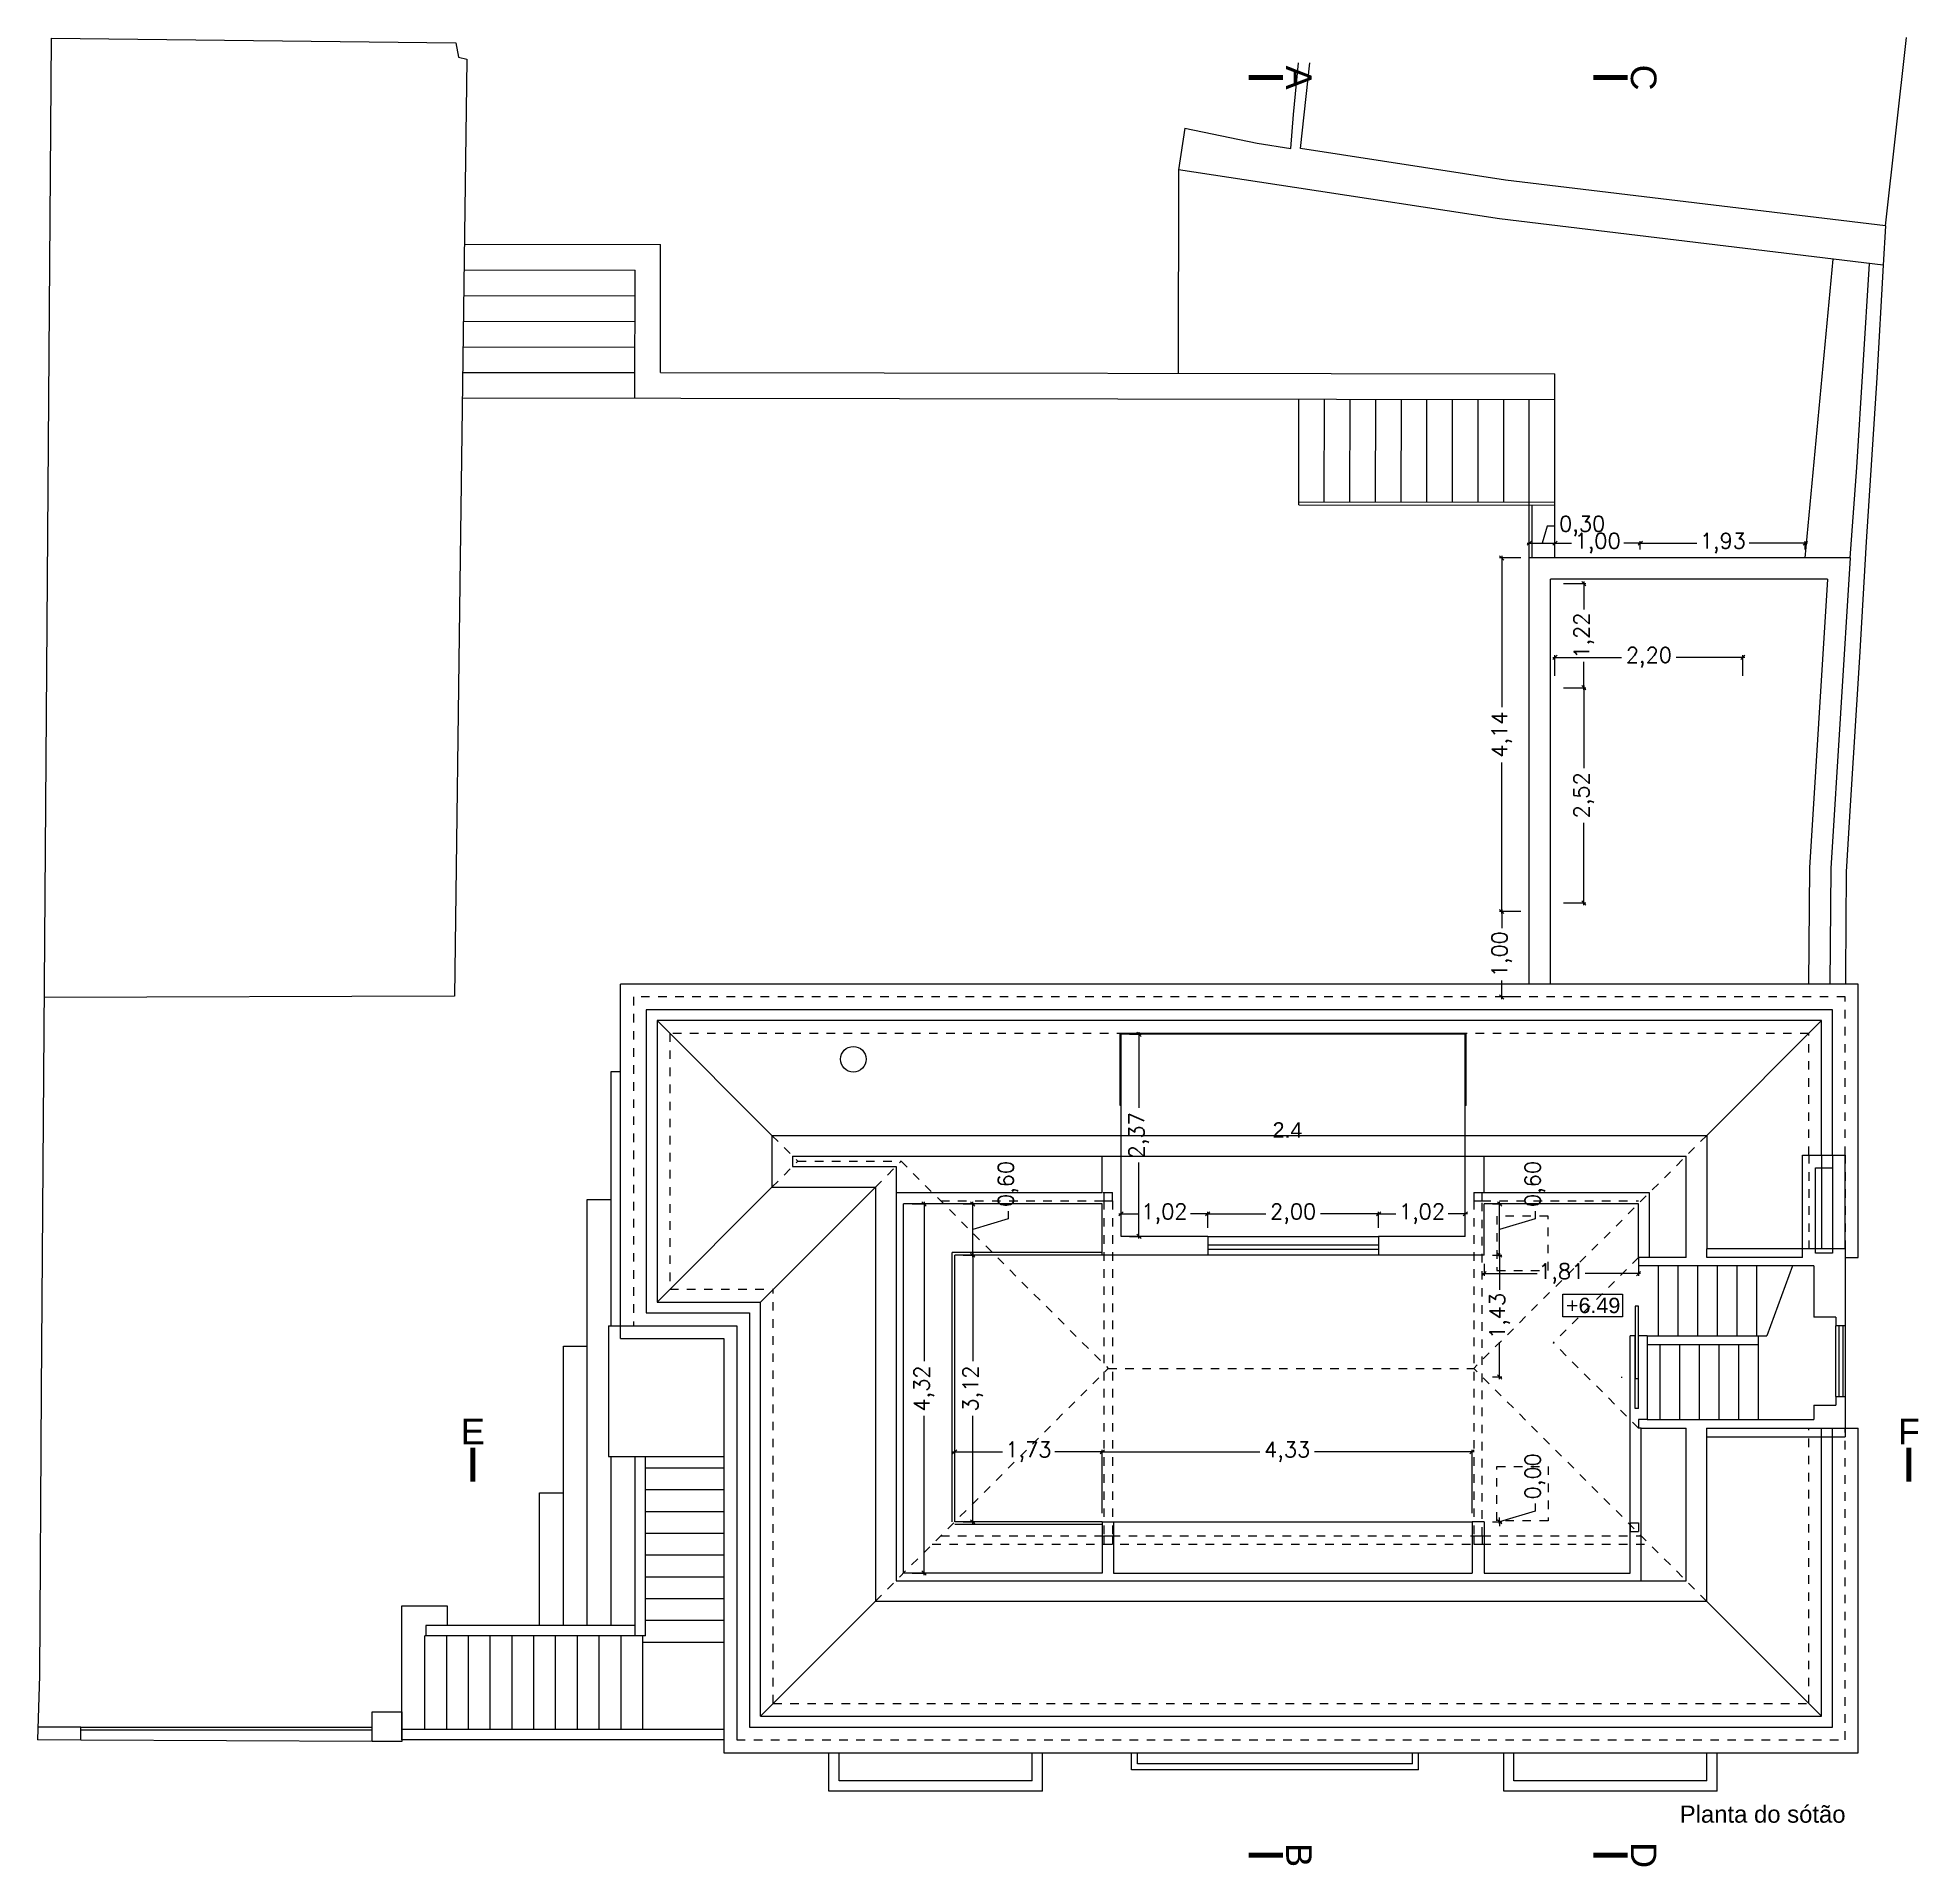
# Model space of a CAD drawing. Header units: millimetres. Extents: x 1778 to 2471, y 1406 to 1876.
# Drawn here: x 1827.65 to 1849.68, y 1670.15 to 1691.56 of the extents above; entities that cross this region are included whole.
import ezdxf
from ezdxf.enums import TextEntityAlignment as Align

# ---------------------------------------------------------------- set-up
doc = ezdxf.new("R2010")
doc.units = ezdxf.units.MM
doc.linetypes.add('HIDDEN', pattern=[9.525, 6.35, -3.175])
for name, color, linetype in [('ARQ_CONSTRUIR_CORTE', 10, 'Continuous'), ('ARQ_CONSTRUIR_VISTA', 30, 'Continuous'), ('ARQ_CONTRUIR_VAOS', 40, 'Continuous'), ('ARQ_DEMOLIR_CORTE', 2, 'Continuous'), ('ARQ_EXISNTENTE_VISTA', 9, 'Continuous'), ('ARQ_EXISTENTE_CORTE', 6, 'Continuous'), ('ARQ_LINHA_CORTE', 4, 'Continuous'), ('ARQ_TEXTO', 3, 'Continuous')]:
    doc.layers.add(name, color=color, linetype=linetype)
doc.layers.add('ARQ_COTAS', color=5, linetype='Continuous', lineweight=0)
doc.styles.add('ROMA1_20', font='romans.shx', dxfattribs={"height": 0.18})
doc.styles.get("Standard").update_dxf_attribs({"font": 'arial.ttf'})
doc.dimstyles.new('1_100', dxfattribs={"dimscale": 0.5, "dimtxt": 0.1, "dimasz": 0.1, "dimexe": 0.05, "dimexo": 0.2, "dimgap": 0.09, "dimtad": 0, "dimzin": 0, "dimtxsty": 'ROMA1_20', "dimblk": 'OBLIQUE', "dimcen": 0.1, "dimdle": 0.05, "dimazin": 0, "dimtfac": 1, "dimtofl": 0, "dimtmove": 1, "dimatfit": 3, "dimldrblk": 'DOTSMALL', "dimfxl": 0.075, "dimtolj": 1, "dimtzin": 0, "dimarcsym": 0})

# ---------------------------------------------------------------- blocks, each defined once
blk = doc.blocks.new('_Oblique')
at = {"color": 0, "linetype": 'ByBlock', "lineweight": -2}
blk.add_line((-0.5, -0.5), (0.5, 0.5), dxfattribs=at)
blk = doc.blocks.new('*D87')
at = {"layer": 'ARQ_COTAS', "color": 0, "lineweight": -2}
for p, q in [((1837.893, 1677.904), (1838.058, 1677.904)), ((1838.033, 1677.929), (1838.033, 1676.062)), ((1838.033, 1673.556), (1838.033, 1675.423)), ((1837.893, 1673.581), (1838.058, 1673.581))]:
    blk.add_line(p, q, dxfattribs=at)
at = {"layer": 'Defpoints', "color": 0}
for p in [(1837.793, 1677.904), (1837.793, 1673.581), (1838.033, 1673.581)]:
    blk.add_point(p, dxfattribs=at)
at = {"layer": 'ARQ_COTAS', "color": 0, "linetype": 'ByBlock', "lineweight": -2, "xscale": 0.05, "yscale": 0.05, "zscale": 0.05}
for p, rotation in [((1838.033, 1677.904), 90), ((1838.033, 1673.581), 270)]:
    blk.add_blockref('_Oblique', p, dxfattribs=dict(at, rotation=rotation))
at = {"layer": 'ARQ_COTAS', "color": 0, "insert": (1838.033, 1675.742), "char_height": 0.18, "attachment_point": 5, "rotation": 90, "style": 'ROMA1_20'}
blk.add_mtext('\\A1;4,32', dxfattribs=at)
blk = doc.blocks.new('_DOTSMALL')
at = {"color": 0, "linetype": 'ByBlock', "const_width": 0.5}
blk.add_lwpolyline([(-0.0625, 0, 1), (0.0625, 0, 1)], format="xyb", close=True, dxfattribs=at)
blk = doc.blocks.new('*D88')
at = {"layer": 'ARQ_COTAS', "color": 0, "lineweight": -2}
for p, q in [((1838.493, 1677.304), (1838.629, 1677.304)), ((1838.604, 1677.329), (1838.604, 1676.062)), ((1838.604, 1674.156), (1838.604, 1675.423)), ((1838.493, 1674.181), (1838.629, 1674.181))]:
    blk.add_line(p, q, dxfattribs=at)
at = {"layer": 'Defpoints', "color": 0}
for p in [(1838.393, 1677.304), (1838.393, 1674.181), (1838.604, 1674.181)]:
    blk.add_point(p, dxfattribs=at)
at = {"layer": 'ARQ_COTAS', "color": 0, "linetype": 'ByBlock', "lineweight": -2, "xscale": 0.05, "yscale": 0.05, "zscale": 0.05}
for p, rotation in [((1838.604, 1677.304), 90), ((1838.604, 1674.181), 270)]:
    blk.add_blockref('_Oblique', p, dxfattribs=dict(at, rotation=rotation))
at = {"layer": 'ARQ_COTAS', "color": 0, "insert": (1838.604, 1675.742), "char_height": 0.18, "attachment_point": 5, "rotation": 90, "style": 'ROMA1_20'}
blk.add_mtext('\\A1;3,12', dxfattribs=at)
blk = doc.blocks.new('*D89')
at = {"layer": 'ARQ_COTAS', "color": 0, "lineweight": -2}
for p, q in [((1838.493, 1677.904), (1838.629, 1677.904)), ((1838.604, 1677.279), (1838.604, 1677.929)), ((1839.018, 1677.728), (1838.604, 1677.604)), ((1839.018, 1677.818), (1839.018, 1677.728)), ((1838.493, 1677.304), (1838.629, 1677.304))]:
    blk.add_line(p, q, dxfattribs=at)
at = {"layer": 'Defpoints', "color": 0}
for p in [(1838.393, 1677.904), (1838.604, 1677.904), (1838.393, 1677.304)]:
    blk.add_point(p, dxfattribs=at)
at = {"layer": 'ARQ_COTAS', "color": 0, "linetype": 'ByBlock', "lineweight": -2, "xscale": 0.05, "yscale": 0.05, "zscale": 0.05}
for p, rotation in [((1838.604, 1677.904), 90), ((1838.604, 1677.304), 270)]:
    blk.add_blockref('_Oblique', p, dxfattribs=dict(at, rotation=rotation))
at = {"layer": 'ARQ_COTAS', "color": 0, "insert": (1839.018, 1678.137), "char_height": 0.18, "attachment_point": 5, "rotation": 90, "style": 'ROMA1_20'}
blk.add_mtext('\\A1;0,60', dxfattribs=at)
blk = doc.blocks.new('*D90')
at = {"layer": 'ARQ_COTAS', "color": 0, "lineweight": -2}
for p, q in [((1840.095, 1675.001), (1841.966, 1675.001)), ((1840.12, 1674.281), (1840.12, 1675.026)), ((1844.475, 1675.001), (1842.604, 1675.001)), ((1844.45, 1674.281), (1844.45, 1675.026))]:
    blk.add_line(p, q, dxfattribs=at)
at = {"layer": 'Defpoints', "color": 0}
for p in [(1844.45, 1675.001), (1840.12, 1674.181), (1844.45, 1674.181)]:
    blk.add_point(p, dxfattribs=at)
at = {"layer": 'ARQ_COTAS', "color": 0, "linetype": 'ByBlock', "lineweight": -2, "xscale": 0.05, "yscale": 0.05, "zscale": 0.05, "rotation": 180}
blk.add_blockref('_Oblique', (1840.12, 1675.001), dxfattribs=at)
at = {"layer": 'ARQ_COTAS', "color": 0, "linetype": 'ByBlock', "lineweight": -2, "xscale": 0.05, "yscale": 0.05, "zscale": 0.05}
blk.add_blockref('_Oblique', (1844.45, 1675.001), dxfattribs=at)
at = {"layer": 'ARQ_COTAS', "color": 0, "insert": (1842.285, 1675.001), "char_height": 0.18, "attachment_point": 5, "style": 'ROMA1_20'}
blk.add_mtext('\\A1;4,33', dxfattribs=at)
blk = doc.blocks.new('*D91')
at = {"layer": 'ARQ_COTAS', "color": 0, "lineweight": -2}
for p, q in [((1838.368, 1675.001), (1838.95, 1675.001)), ((1838.393, 1674.381), (1838.393, 1675.026)), ((1840.145, 1675.001), (1839.563, 1675.001)), ((1840.12, 1674.381), (1840.12, 1675.026))]:
    blk.add_line(p, q, dxfattribs=at)
at = {"layer": 'Defpoints', "color": 0}
for p in [(1838.393, 1675.001), (1838.393, 1674.281), (1840.12, 1674.281)]:
    blk.add_point(p, dxfattribs=at)
at = {"layer": 'ARQ_COTAS', "color": 0, "linetype": 'ByBlock', "lineweight": -2, "xscale": 0.05, "yscale": 0.05, "zscale": 0.05, "rotation": 180}
blk.add_blockref('_Oblique', (1838.393, 1675.001), dxfattribs=at)
at = {"layer": 'ARQ_COTAS', "color": 0, "linetype": 'ByBlock', "lineweight": -2, "xscale": 0.05, "yscale": 0.05, "zscale": 0.05}
blk.add_blockref('_Oblique', (1840.12, 1675.001), dxfattribs=at)
at = {"layer": 'ARQ_COTAS', "color": 0, "insert": (1839.256, 1675.001), "char_height": 0.18, "attachment_point": 5, "style": 'ROMA1_20'}
blk.add_mtext('\\A1;1,73', dxfattribs=at)
blk = doc.blocks.new('*D92')
at = {"layer": 'ARQ_COTAS', "color": 0, "lineweight": -2}
for p, q in [((1844.59, 1677.204), (1844.59, 1677.063)), ((1846.399, 1677.204), (1846.399, 1677.063)), ((1844.565, 1677.088), (1845.214, 1677.088)), ((1846.424, 1677.088), (1845.775, 1677.088))]:
    blk.add_line(p, q, dxfattribs=at)
at = {"layer": 'Defpoints', "color": 0}
for p in [(1844.59, 1677.304), (1846.399, 1677.304), (1846.399, 1677.088)]:
    blk.add_point(p, dxfattribs=at)
at = {"layer": 'ARQ_COTAS', "color": 0, "linetype": 'ByBlock', "lineweight": -2, "xscale": 0.05, "yscale": 0.05, "zscale": 0.05, "rotation": 180}
blk.add_blockref('_Oblique', (1844.59, 1677.088), dxfattribs=at)
at = {"layer": 'ARQ_COTAS', "color": 0, "linetype": 'ByBlock', "lineweight": -2, "xscale": 0.05, "yscale": 0.05, "zscale": 0.05}
blk.add_blockref('_Oblique', (1846.399, 1677.088), dxfattribs=at)
at = {"layer": 'ARQ_COTAS', "color": 0, "insert": (1845.494, 1677.088), "char_height": 0.18, "attachment_point": 5, "style": 'ROMA1_20'}
blk.add_mtext('\\A1;1,81', dxfattribs=at)
blk = doc.blocks.new('*D93')
at = {"layer": 'ARQ_COTAS', "color": 0, "lineweight": -2}
for p, q in [((1845.187, 1674.305), (1844.773, 1674.181)), ((1845.187, 1674.395), (1845.187, 1674.305)), ((1844.69, 1674.181), (1844.798, 1674.181)), ((1844.69, 1674.181), (1844.798, 1674.181)), ((1844.773, 1674.181), (1844.773, 1674.231)), ((1844.773, 1674.156), (1844.773, 1674.206)), ((1844.773, 1674.181), (1844.773, 1674.131))]:
    blk.add_line(p, q, dxfattribs=at)
at = {"layer": 'Defpoints', "color": 0}
for p in [(1844.59, 1674.181), (1844.59, 1674.181), (1844.773, 1674.181)]:
    blk.add_point(p, dxfattribs=at)
at = {"layer": 'ARQ_COTAS', "color": 0, "linetype": 'ByBlock', "lineweight": -2, "xscale": 0.05, "yscale": 0.05, "zscale": 0.05}
for rotation in [90, 270]:
    blk.add_blockref('_Oblique', (1844.773, 1674.181), dxfattribs=dict(at, rotation=rotation))
at = {"layer": 'ARQ_COTAS', "color": 0, "insert": (1845.187, 1674.714), "char_height": 0.18, "attachment_point": 5, "rotation": 90, "style": 'ROMA1_20'}
blk.add_mtext('\\A1;0,00', dxfattribs=at)
blk = doc.blocks.new('*D94')
at = {"layer": 'ARQ_COTAS', "color": 0, "lineweight": -2}
for p, q in [((1844.69, 1677.304), (1844.798, 1677.304)), ((1844.773, 1677.329), (1844.773, 1676.897)), ((1844.773, 1675.853), (1844.773, 1676.284)), ((1844.69, 1675.878), (1844.798, 1675.878))]:
    blk.add_line(p, q, dxfattribs=at)
at = {"layer": 'Defpoints', "color": 0}
for p in [(1844.59, 1677.304), (1844.773, 1677.304), (1844.59, 1675.878)]:
    blk.add_point(p, dxfattribs=at)
at = {"layer": 'ARQ_COTAS', "color": 0, "linetype": 'ByBlock', "lineweight": -2, "xscale": 0.05, "yscale": 0.05, "zscale": 0.05}
for p, rotation in [((1844.773, 1677.304), 90), ((1844.773, 1675.878), 270)]:
    blk.add_blockref('_Oblique', p, dxfattribs=dict(at, rotation=rotation))
at = {"layer": 'ARQ_COTAS', "color": 0, "insert": (1844.773, 1676.591), "char_height": 0.18, "attachment_point": 5, "rotation": 90, "style": 'ROMA1_20'}
blk.add_mtext('\\A1;1,43', dxfattribs=at)
blk = doc.blocks.new('*D95')
at = {"layer": 'ARQ_COTAS', "color": 0, "lineweight": -2}
for p, q in [((1844.69, 1677.904), (1844.798, 1677.904)), ((1844.773, 1677.279), (1844.773, 1677.929)), ((1845.187, 1677.728), (1844.773, 1677.604)), ((1845.187, 1677.818), (1845.187, 1677.728)), ((1844.69, 1677.304), (1844.798, 1677.304))]:
    blk.add_line(p, q, dxfattribs=at)
at = {"layer": 'Defpoints', "color": 0}
for p in [(1844.59, 1677.904), (1844.773, 1677.904), (1844.59, 1677.304)]:
    blk.add_point(p, dxfattribs=at)
at = {"layer": 'ARQ_COTAS', "color": 0, "linetype": 'ByBlock', "lineweight": -2, "xscale": 0.05, "yscale": 0.05, "zscale": 0.05}
for p, rotation in [((1844.773, 1677.904), 90), ((1844.773, 1677.304), 270)]:
    blk.add_blockref('_Oblique', p, dxfattribs=dict(at, rotation=rotation))
at = {"layer": 'ARQ_COTAS', "color": 0, "insert": (1845.187, 1678.137), "char_height": 0.18, "attachment_point": 5, "rotation": 90, "style": 'ROMA1_20'}
blk.add_mtext('\\A1;0,60', dxfattribs=at)
blk = doc.blocks.new('*D96')
at = {"layer": 'ARQ_COTAS', "color": 0, "lineweight": -2}
for p, q in [((1840.315, 1677.788), (1840.541, 1677.788)), ((1840.34, 1677.624), (1840.34, 1677.813)), ((1841.38, 1677.788), (1841.154, 1677.788)), ((1841.355, 1677.624), (1841.355, 1677.813))]:
    blk.add_line(p, q, dxfattribs=at)
at = {"layer": 'Defpoints', "color": 0}
for p in [(1841.355, 1677.788), (1840.34, 1677.524), (1841.355, 1677.524)]:
    blk.add_point(p, dxfattribs=at)
at = {"layer": 'ARQ_COTAS', "color": 0, "linetype": 'ByBlock', "lineweight": -2, "xscale": 0.05, "yscale": 0.05, "zscale": 0.05, "rotation": 180}
blk.add_blockref('_Oblique', (1840.34, 1677.788), dxfattribs=at)
at = {"layer": 'ARQ_COTAS', "color": 0, "linetype": 'ByBlock', "lineweight": -2, "xscale": 0.05, "yscale": 0.05, "zscale": 0.05}
blk.add_blockref('_Oblique', (1841.355, 1677.788), dxfattribs=at)
at = {"layer": 'ARQ_COTAS', "color": 0, "insert": (1840.848, 1677.788), "char_height": 0.18, "attachment_point": 5, "style": 'ROMA1_20'}
blk.add_mtext('\\A1;1,02', dxfattribs=at)
blk = doc.blocks.new('*D97')
at = {"layer": 'ARQ_COTAS', "color": 0, "lineweight": -2}
for p, q in [((1841.33, 1677.788), (1842.036, 1677.788)), ((1841.355, 1677.624), (1841.355, 1677.813)), ((1843.38, 1677.788), (1842.674, 1677.788)), ((1843.355, 1677.624), (1843.355, 1677.813))]:
    blk.add_line(p, q, dxfattribs=at)
at = {"layer": 'Defpoints', "color": 0}
for p in [(1843.355, 1677.788), (1841.355, 1677.524), (1843.355, 1677.524)]:
    blk.add_point(p, dxfattribs=at)
at = {"layer": 'ARQ_COTAS', "color": 0, "linetype": 'ByBlock', "lineweight": -2, "xscale": 0.05, "yscale": 0.05, "zscale": 0.05, "rotation": 180}
blk.add_blockref('_Oblique', (1841.355, 1677.788), dxfattribs=at)
at = {"layer": 'ARQ_COTAS', "color": 0, "linetype": 'ByBlock', "lineweight": -2, "xscale": 0.05, "yscale": 0.05, "zscale": 0.05}
blk.add_blockref('_Oblique', (1843.355, 1677.788), dxfattribs=at)
at = {"layer": 'ARQ_COTAS', "color": 0, "insert": (1842.355, 1677.788), "char_height": 0.18, "attachment_point": 5, "style": 'ROMA1_20'}
blk.add_mtext('\\A1;2,00', dxfattribs=at)
blk = doc.blocks.new('*D98')
at = {"layer": 'ARQ_COTAS', "color": 0, "lineweight": -2}
for p, q in [((1843.33, 1677.788), (1843.556, 1677.788)), ((1843.355, 1677.624), (1843.355, 1677.813)), ((1844.395, 1677.788), (1844.169, 1677.788)), ((1844.37, 1677.624), (1844.37, 1677.813))]:
    blk.add_line(p, q, dxfattribs=at)
at = {"layer": 'Defpoints', "color": 0}
for p in [(1844.37, 1677.788), (1843.355, 1677.524), (1844.37, 1677.524)]:
    blk.add_point(p, dxfattribs=at)
at = {"layer": 'ARQ_COTAS', "color": 0, "linetype": 'ByBlock', "lineweight": -2, "xscale": 0.05, "yscale": 0.05, "zscale": 0.05, "rotation": 180}
blk.add_blockref('_Oblique', (1843.355, 1677.788), dxfattribs=at)
at = {"layer": 'ARQ_COTAS', "color": 0, "linetype": 'ByBlock', "lineweight": -2, "xscale": 0.05, "yscale": 0.05, "zscale": 0.05}
blk.add_blockref('_Oblique', (1844.37, 1677.788), dxfattribs=at)
at = {"layer": 'ARQ_COTAS', "color": 0, "insert": (1843.863, 1677.788), "char_height": 0.18, "attachment_point": 5, "style": 'ROMA1_20'}
blk.add_mtext('\\A1;1,02', dxfattribs=at)
blk = doc.blocks.new('*D99')
at = {"layer": 'ARQ_COTAS', "color": 0, "lineweight": -2}
for p, q in [((1840.44, 1679.891), (1840.574, 1679.891)), ((1840.549, 1679.916), (1840.549, 1679.027)), ((1840.549, 1677.499), (1840.549, 1678.388)), ((1840.44, 1677.524), (1840.574, 1677.524))]:
    blk.add_line(p, q, dxfattribs=at)
at = {"layer": 'Defpoints', "color": 0}
for p in [(1840.34, 1679.891), (1840.549, 1679.891), (1840.34, 1677.524)]:
    blk.add_point(p, dxfattribs=at)
at = {"layer": 'ARQ_COTAS', "color": 0, "linetype": 'ByBlock', "lineweight": -2, "xscale": 0.05, "yscale": 0.05, "zscale": 0.05}
for p, rotation in [((1840.549, 1679.891), 90), ((1840.549, 1677.524), 270)]:
    blk.add_blockref('_Oblique', p, dxfattribs=dict(at, rotation=rotation))
at = {"layer": 'ARQ_COTAS', "color": 0, "insert": (1840.549, 1678.707), "char_height": 0.18, "attachment_point": 5, "rotation": 90, "style": 'ROMA1_20'}
blk.add_mtext('\\A1;2,37', dxfattribs=at)
blk = doc.blocks.new('*D261')
at = {"layer": 'ARQ_COTAS', "color": 0, "lineweight": -2}
for p, q in [((1845.33, 1685.841), (1845.27, 1685.641)), ((1845.42, 1685.841), (1845.33, 1685.841)), ((1845.095, 1685.641), (1845.445, 1685.641)), ((1845.12, 1685.568), (1845.12, 1685.666)), ((1845.42, 1685.568), (1845.42, 1685.666))]:
    blk.add_line(p, q, dxfattribs=at)
at = {"layer": 'Defpoints', "color": 0}
for p in [(1845.42, 1685.641), (1845.12, 1685.468), (1845.42, 1685.468)]:
    blk.add_point(p, dxfattribs=at)
at = {"layer": 'ARQ_COTAS', "color": 0, "linetype": 'ByBlock', "lineweight": -2, "xscale": 0.05, "yscale": 0.05, "zscale": 0.05, "rotation": 180}
blk.add_blockref('_Oblique', (1845.12, 1685.641), dxfattribs=at)
at = {"layer": 'ARQ_COTAS', "color": 0, "linetype": 'ByBlock', "lineweight": -2, "xscale": 0.05, "yscale": 0.05, "zscale": 0.05}
blk.add_blockref('_Oblique', (1845.42, 1685.641), dxfattribs=at)
at = {"layer": 'ARQ_COTAS', "color": 0, "insert": (1845.739, 1685.841), "char_height": 0.18, "attachment_point": 5, "style": 'ROMA1_20'}
blk.add_mtext('\\A1;0,30', dxfattribs=at)
blk = doc.blocks.new('*D262')
at = {"layer": 'ARQ_COTAS', "color": 0, "lineweight": -2}
for p, q in [((1845.395, 1685.641), (1845.614, 1685.641)), ((1845.42, 1685.568), (1845.42, 1685.666)), ((1846.445, 1685.641), (1846.226, 1685.641)), ((1846.42, 1685.568), (1846.42, 1685.666))]:
    blk.add_line(p, q, dxfattribs=at)
at = {"layer": 'Defpoints', "color": 0}
for p in [(1846.42, 1685.641), (1845.42, 1685.468), (1846.42, 1685.468)]:
    blk.add_point(p, dxfattribs=at)
at = {"layer": 'ARQ_COTAS', "color": 0, "linetype": 'ByBlock', "lineweight": -2, "xscale": 0.05, "yscale": 0.05, "zscale": 0.05, "rotation": 180}
blk.add_blockref('_Oblique', (1845.42, 1685.641), dxfattribs=at)
at = {"layer": 'ARQ_COTAS', "color": 0, "linetype": 'ByBlock', "lineweight": -2, "xscale": 0.05, "yscale": 0.05, "zscale": 0.05}
blk.add_blockref('_Oblique', (1846.42, 1685.641), dxfattribs=at)
at = {"layer": 'ARQ_COTAS', "color": 0, "insert": (1845.92, 1685.641), "char_height": 0.18, "attachment_point": 5, "style": 'ROMA1_20'}
blk.add_mtext('\\A1;1,00', dxfattribs=at)
blk = doc.blocks.new('*D263')
at = {"layer": 'ARQ_COTAS', "color": 0, "lineweight": -2}
for p, q in [((1845.52, 1685.168), (1845.784, 1685.168)), ((1845.759, 1685.193), (1845.759, 1684.864)), ((1845.759, 1683.923), (1845.759, 1684.251)), ((1845.52, 1683.948), (1845.784, 1683.948))]:
    blk.add_line(p, q, dxfattribs=at)
at = {"layer": 'Defpoints', "color": 0}
for p in [(1845.42, 1685.168), (1845.42, 1683.948), (1845.759, 1683.948)]:
    blk.add_point(p, dxfattribs=at)
at = {"layer": 'ARQ_COTAS', "color": 0, "linetype": 'ByBlock', "lineweight": -2, "xscale": 0.05, "yscale": 0.05, "zscale": 0.05}
for p, rotation in [((1845.759, 1685.168), 90), ((1845.759, 1683.948), 270)]:
    blk.add_blockref('_Oblique', p, dxfattribs=dict(at, rotation=rotation))
at = {"layer": 'ARQ_COTAS', "color": 0, "insert": (1845.759, 1684.558), "char_height": 0.18, "attachment_point": 5, "rotation": 90, "style": 'ROMA1_20'}
blk.add_mtext('\\A1;1,22', dxfattribs=at)
blk = doc.blocks.new('*D264')
at = {"layer": 'ARQ_COTAS', "color": 0, "lineweight": -2}
for p, q in [((1845.52, 1683.948), (1845.784, 1683.948)), ((1845.759, 1683.973), (1845.759, 1683.007)), ((1845.759, 1681.403), (1845.759, 1682.368)), ((1845.52, 1681.428), (1845.784, 1681.428))]:
    blk.add_line(p, q, dxfattribs=at)
at = {"layer": 'Defpoints', "color": 0}
for p in [(1845.42, 1683.948), (1845.42, 1681.428), (1845.759, 1681.428)]:
    blk.add_point(p, dxfattribs=at)
at = {"layer": 'ARQ_COTAS', "color": 0, "linetype": 'ByBlock', "lineweight": -2, "xscale": 0.05, "yscale": 0.05, "zscale": 0.05}
for p, rotation in [((1845.759, 1683.948), 90), ((1845.759, 1681.428), 270)]:
    blk.add_blockref('_Oblique', p, dxfattribs=dict(at, rotation=rotation))
at = {"layer": 'ARQ_COTAS', "color": 0, "insert": (1845.759, 1682.688), "char_height": 0.18, "attachment_point": 5, "rotation": 90, "style": 'ROMA1_20'}
blk.add_mtext('\\A1;2,52', dxfattribs=at)
blk = doc.blocks.new('*D265')
at = {"layer": 'ARQ_COTAS', "color": 0, "lineweight": -2}
for p, q in [((1845.395, 1684.304), (1846.201, 1684.304)), ((1845.42, 1684.089), (1845.42, 1684.329)), ((1847.645, 1684.304), (1846.839, 1684.304)), ((1847.62, 1684.089), (1847.62, 1684.329))]:
    blk.add_line(p, q, dxfattribs=at)
at = {"layer": 'Defpoints', "color": 0}
for p in [(1847.62, 1684.304), (1845.42, 1683.989), (1847.62, 1683.989)]:
    blk.add_point(p, dxfattribs=at)
at = {"layer": 'ARQ_COTAS', "color": 0, "linetype": 'ByBlock', "lineweight": -2, "xscale": 0.05, "yscale": 0.05, "zscale": 0.05, "rotation": 180}
blk.add_blockref('_Oblique', (1845.42, 1684.304), dxfattribs=at)
at = {"layer": 'ARQ_COTAS', "color": 0, "linetype": 'ByBlock', "lineweight": -2, "xscale": 0.05, "yscale": 0.05, "zscale": 0.05}
blk.add_blockref('_Oblique', (1847.62, 1684.304), dxfattribs=at)
at = {"layer": 'ARQ_COTAS', "color": 0, "insert": (1846.52, 1684.304), "char_height": 0.18, "attachment_point": 5, "style": 'ROMA1_20'}
blk.add_mtext('\\A1;2,20', dxfattribs=at)
blk = doc.blocks.new('*D266')
at = {"layer": 'ARQ_COTAS', "color": 0, "lineweight": -2}
for p, q in [((1844.798, 1681.353), (1844.798, 1681.134)), ((1845.02, 1681.328), (1844.773, 1681.328)), ((1844.798, 1680.303), (1844.798, 1680.521)), ((1845.02, 1680.328), (1844.773, 1680.328))]:
    blk.add_line(p, q, dxfattribs=at)
at = {"layer": 'Defpoints', "color": 0}
for p in [(1845.12, 1681.328), (1844.798, 1680.328), (1845.12, 1680.328)]:
    blk.add_point(p, dxfattribs=at)
at = {"layer": 'ARQ_COTAS', "color": 0, "linetype": 'ByBlock', "lineweight": -2, "xscale": 0.05, "yscale": 0.05, "zscale": 0.05}
for p, rotation in [((1844.798, 1681.328), 90), ((1844.798, 1680.328), 270)]:
    blk.add_blockref('_Oblique', p, dxfattribs=dict(at, rotation=rotation))
at = {"layer": 'ARQ_COTAS', "color": 0, "insert": (1844.798, 1680.828), "char_height": 0.18, "attachment_point": 5, "rotation": 90, "style": 'ROMA1_20'}
blk.add_mtext('\\A1;1,00', dxfattribs=at)
blk = doc.blocks.new('*D267')
at = {"layer": 'ARQ_COTAS', "color": 0, "lineweight": -2}
for p, q in [((1846.395, 1685.641), (1847.08, 1685.641)), ((1846.42, 1685.568), (1846.42, 1685.666)), ((1848.377, 1685.641), (1847.693, 1685.641)), ((1848.352, 1685.568), (1848.352, 1685.666))]:
    blk.add_line(p, q, dxfattribs=at)
at = {"layer": 'Defpoints', "color": 0}
for p in [(1848.352, 1685.641), (1846.42, 1685.468), (1848.352, 1685.468)]:
    blk.add_point(p, dxfattribs=at)
at = {"layer": 'ARQ_COTAS', "color": 0, "linetype": 'ByBlock', "lineweight": -2, "xscale": 0.05, "yscale": 0.05, "zscale": 0.05, "rotation": 180}
blk.add_blockref('_Oblique', (1846.42, 1685.641), dxfattribs=at)
at = {"layer": 'ARQ_COTAS', "color": 0, "linetype": 'ByBlock', "lineweight": -2, "xscale": 0.05, "yscale": 0.05, "zscale": 0.05}
blk.add_blockref('_Oblique', (1848.352, 1685.641), dxfattribs=at)
at = {"layer": 'ARQ_COTAS', "color": 0, "insert": (1847.386, 1685.641), "char_height": 0.18, "attachment_point": 5, "style": 'ROMA1_20'}
blk.add_mtext('\\A1;1,93', dxfattribs=at)
blk = doc.blocks.new('*D268')
at = {"layer": 'ARQ_COTAS', "color": 0, "lineweight": -2}
for p, q in [((1845.02, 1685.468), (1844.773, 1685.468)), ((1844.798, 1685.493), (1844.798, 1683.721)), ((1844.798, 1681.303), (1844.798, 1683.074)), ((1845.02, 1681.328), (1844.773, 1681.328))]:
    blk.add_line(p, q, dxfattribs=at)
at = {"layer": 'Defpoints', "color": 0}
for p in [(1845.12, 1685.468), (1844.798, 1681.328), (1845.12, 1681.328)]:
    blk.add_point(p, dxfattribs=at)
at = {"layer": 'ARQ_COTAS', "color": 0, "linetype": 'ByBlock', "lineweight": -2, "xscale": 0.05, "yscale": 0.05, "zscale": 0.05}
for p, rotation in [((1844.798, 1685.468), 90), ((1844.798, 1681.328), 270)]:
    blk.add_blockref('_Oblique', p, dxfattribs=dict(at, rotation=rotation))
at = {"layer": 'ARQ_COTAS', "color": 0, "insert": (1844.798, 1683.398), "char_height": 0.18, "attachment_point": 5, "rotation": 90, "style": 'ROMA1_20'}
blk.add_mtext('\\A1;4,14', dxfattribs=at)

msp = doc.modelspace()

# ---------------------------------------------------------------- linework, layer by layer
at = {"layer": 'ARQ_CONSTRUIR_CORTE'}
for p, q in [((1840.34, 1677.524), (1840.34, 1678.705)), ((1844.37, 1677.524), (1844.37, 1678.705)), ((1840.12, 1678.034), (1840.12, 1678.463)), ((1844.59, 1678.034), (1844.59, 1678.463)), ((1840.12, 1678.034), (1837.705, 1678.034)), ((1837.793, 1673.581), (1837.793, 1677.904)), ((1840.12, 1677.904), (1837.793, 1677.904)), ((1840.12, 1677.304), (1840.12, 1677.904)), ((1846.529, 1678.034), (1844.59, 1678.034)), ((1844.59, 1677.304), (1844.59, 1677.904)), ((1846.399, 1677.904), (1844.59, 1677.904)), ((1846.4, 1677.278), (1846.399, 1677.904)), ((1846.529, 1677.278), (1846.529, 1678.034)), ((1841.355, 1677.524), (1840.34, 1677.524)), ((1841.355, 1677.524), (1841.355, 1677.304)), ((1844.37, 1677.524), (1843.355, 1677.524)), ((1843.355, 1677.524), (1843.355, 1677.304)), ((1841.355, 1677.304), (1840.12, 1677.304)), ((1844.59, 1677.304), (1843.355, 1677.304)), ((1848.82, 1677.378), (1847.197, 1677.378)), ((1846.3, 1673.581), (1846.3, 1676.358)), ((1846.36, 1676.358), (1846.3, 1676.358)), ((1846.36, 1675.508), (1846.36, 1676.358)), ((1846.4, 1675.508), (1846.4, 1676.358)), ((1846.5, 1676.358), (1846.4, 1676.358)), ((1846.5, 1676.358), (1846.5, 1675.378)), ((1846.4, 1675.508), (1846.36, 1675.508)), ((1846.43, 1673.492), (1846.43, 1675.278)), ((1848.82, 1675.278), (1848.82, 1675.178)), ((1847.196, 1675.178), (1848.82, 1675.178)), ((1840.12, 1674.181), (1840.12, 1673.581)), ((1840.12, 1674.181), (1840.25, 1674.181)), ((1840.25, 1674.181), (1840.25, 1673.581)), ((1844.45, 1674.181), (1844.45, 1673.581)), ((1844.59, 1674.181), (1844.45, 1674.181)), ((1844.59, 1674.181), (1844.59, 1673.581)), ((1840.12, 1673.581), (1837.793, 1673.581)), ((1840.25, 1673.581), (1844.45, 1673.581)), ((1844.59, 1673.581), (1846.3, 1673.581))]:
    msp.add_line(p, q, dxfattribs=at)
at = {"layer": 'ARQ_CONSTRUIR_VISTA'}
for p, q in [((1831.117, 1691.515), (1831.117, 1691.515)), ((1841.088, 1690.499), (1841.013, 1690.014)), ((1841.013, 1690.014), (1841.01, 1687.629)), ((1832.652, 1689.141), (1834.949, 1689.138)), ((1834.947, 1687.638), (1834.949, 1689.138)), ((1832.648, 1688.841), (1834.649, 1688.838)), ((1834.647, 1687.338), (1834.649, 1688.838)), ((1832.644, 1688.541), (1834.649, 1688.538)), ((1832.64, 1688.241), (1834.648, 1688.238)), ((1832.636, 1687.941), (1834.648, 1687.938)), ((1832.632, 1687.641), (1834.647, 1687.638)), ((1834.947, 1687.638), (1845.42, 1687.622)), ((1845.42, 1685.468), (1845.42, 1687.622)), ((1832.628, 1687.341), (1845.42, 1687.322)), ((1842.42, 1686.091), (1842.422, 1687.326)), ((1842.72, 1686.126), (1842.722, 1687.326)), ((1843.02, 1686.126), (1843.022, 1687.326)), ((1843.32, 1686.125), (1843.322, 1687.325)), ((1843.62, 1686.125), (1843.622, 1687.325)), ((1843.92, 1686.124), (1843.922, 1687.324)), ((1844.22, 1686.124), (1844.222, 1687.324)), ((1844.52, 1686.123), (1844.522, 1687.323)), ((1844.82, 1686.123), (1844.822, 1687.323)), ((1845.12, 1680.478), (1845.12, 1687.323)), ((1845.155, 1687.323), (1845.155, 1687.323)), ((1842.42, 1686.126), (1845.42, 1686.122)), ((1842.42, 1686.091), (1845.42, 1686.087)), ((1845.155, 1685.468), (1845.155, 1686.087)), ((1848.876, 1685.468), (1845.12, 1685.468)), ((1848.876, 1685.468), (1848.649, 1681.832)), ((1845.37, 1680.478), (1845.37, 1685.218)), ((1848.61, 1685.218), (1845.37, 1685.218)), ((1848.61, 1685.218), (1848.399, 1681.841)), ((1848.399, 1681.841), (1848.39, 1680.478)), ((1848.649, 1681.832), (1848.64, 1680.478)), ((1840.33, 1679.056), (1840.33, 1679.901)), ((1844.38, 1679.901), (1840.33, 1679.901)), ((1844.38, 1679.891), (1840.33, 1679.891)), ((1840.34, 1678.705), (1840.34, 1679.901)), ((1844.37, 1678.705), (1844.37, 1679.901)), ((1844.38, 1679.056), (1844.38, 1679.901)), ((1834.37, 1679.453), (1834.479, 1679.453)), ((1834.37, 1676.478), (1834.37, 1679.453)), ((1840.34, 1679.056), (1840.33, 1679.056)), ((1844.38, 1679.056), (1844.37, 1679.056)), ((1848.542, 1678.476), (1848.542, 1677.378)), ((1848.67, 1678.476), (1848.67, 1677.378)), ((1834.09, 1672.968), (1834.09, 1677.955)), ((1834.09, 1677.955), (1834.37, 1677.955)), ((1841.355, 1677.524), (1843.355, 1677.524)), ((1838.363, 1674.181), (1838.363, 1677.334)), ((1840.12, 1677.334), (1838.363, 1677.334)), ((1838.393, 1674.181), (1838.393, 1677.304)), ((1840.12, 1677.304), (1838.393, 1677.304)), ((1843.355, 1677.304), (1841.355, 1677.304)), ((1833.81, 1672.968), (1833.81, 1676.238)), ((1833.81, 1676.238), (1834.09, 1676.238)), ((1834.37, 1672.968), (1834.37, 1674.948)), ((1833.53, 1672.968), (1833.53, 1674.521)), ((1833.53, 1674.521), (1833.81, 1674.521)), ((1840.12, 1674.181), (1838.393, 1674.181)), ((1840.12, 1674.151), (1838.393, 1674.151)), ((1840.25, 1674.181), (1844.45, 1674.181))]:
    msp.add_line(p, q, dxfattribs=at)
at = {"layer": 'ARQ_CONSTRUIR_VISTA', "linetype": 'HIDDEN', "ltscale": 0.01}
for p, q in [((1848.392, 1678.476), (1848.392, 1677.378)), ((1848.82, 1678.476), (1848.82, 1677.378))]:
    msp.add_line(p, q, dxfattribs=at)
for points in [[(1844.74, 1677.126), (1845.34, 1677.126), (1845.34, 1677.762), (1844.74, 1677.762)], [(1844.74, 1674.83), (1845.34, 1674.83), (1845.34, 1674.193), (1844.74, 1674.193)]]:
    msp.add_lwpolyline(points, close=True, dxfattribs=at)
at = {"layer": 'ARQ_CONSTRUIR_VISTA'}
msp.add_circle((1837.205, 1679.598), 0.15, dxfattribs=at)
at = {"layer": 'ARQ_CONTRUIR_VAOS'}
for p, q in [((1841.355, 1677.424), (1843.355, 1677.424)), ((1841.355, 1677.374), (1843.355, 1677.374)), ((1844.79, 1675.878), (1844.79, 1675.868)), ((1846.2, 1675.878), (1846.2, 1675.868))]:
    msp.add_line(p, q, dxfattribs=at)
msp.add_lwpolyline([(1846.4, 1675.858), (1846.4, 1676.708), (1846.36, 1676.708), (1846.36, 1675.858)], close=True, dxfattribs=at)
at = {"layer": 'ARQ_DEMOLIR_CORTE'}
for p, q in [((1840.34, 1678.705), (1844.37, 1678.705)), ((1840.12, 1678.463), (1844.59, 1678.463)), ((1848.32, 1678.476), (1848.82, 1678.476)), ((1848.32, 1677.278), (1848.32, 1678.476)), ((1848.47, 1677.328), (1848.47, 1678.326)), ((1848.47, 1678.326), (1848.67, 1678.326)), ((1848.67, 1678.326), (1848.67, 1677.328)), ((1848.82, 1677.378), (1848.82, 1678.476)), ((1846.529, 1677.278), (1846.4, 1677.278)), ((1847.197, 1677.278), (1847.197, 1677.378)), ((1848.32, 1677.278), (1847.197, 1677.278)), ((1848.67, 1677.328), (1848.47, 1677.328)), ((1846.5, 1675.378), (1846.4, 1675.378)), ((1846.4, 1675.378), (1846.4, 1675.278)), ((1846.43, 1675.278), (1846.4, 1675.278)), ((1847.196, 1675.278), (1848.82, 1675.278)), ((1847.196, 1675.278), (1847.196, 1675.178))]:
    msp.add_line(p, q, dxfattribs=at)
at = {"layer": 'ARQ_EXISNTENTE_VISTA'}
for p, q in [((1827.814, 1691.554), (1827.696, 1675.714)), ((1827.814, 1691.554), (1832.553, 1691.498)), ((1832.553, 1691.498), (1832.581, 1691.333)), ((1849.292, 1689.358), (1849.535, 1691.561)), ((1832.581, 1691.333), (1832.68, 1691.307)), ((1832.681, 1691.299), (1832.603, 1685.465)), ((1832.68, 1691.307), (1832.681, 1691.299)), ((1842.358, 1690.66), (1842.416, 1691.266)), ((1842.441, 1690.262), (1842.552, 1691.266)), ((1842.326, 1690.263), (1842.358, 1690.66)), ((1841.088, 1690.499), (1841.933, 1690.323)), ((1841.933, 1690.323), (1842.326, 1690.263)), ((1844.842, 1689.893), (1842.441, 1690.262)), ((1842.371, 1689.806), (1841.013, 1690.014)), ((1844.772, 1689.437), (1842.371, 1689.806)), ((1849.292, 1689.358), (1844.842, 1689.893)), ((1849.265, 1688.896), (1844.772, 1689.437)), ((1849.292, 1689.358), (1849.265, 1688.896)), ((1848.352, 1685.468), (1848.677, 1688.967)), ((1848.954, 1686.529), (1849.103, 1688.916)), ((1849.265, 1688.896), (1849.188, 1687.578)), ((1849.188, 1687.578), (1849.066, 1685.658)), ((1848.879, 1685.468), (1848.954, 1686.529)), ((1849.066, 1685.658), (1848.985, 1684.307)), ((1832.603, 1685.465), (1832.534, 1680.337)), ((1848.985, 1684.307), (1848.876, 1682.57)), ((1848.876, 1682.57), (1848.831, 1681.791)), ((1848.831, 1681.791), (1848.823, 1680.589)), ((1848.97, 1680.478), (1834.479, 1680.478)), ((1834.479, 1676.327), (1834.479, 1680.478)), ((1848.823, 1680.589), (1848.822, 1680.478)), ((1848.97, 1677.278), (1848.97, 1680.478)), ((1832.534, 1680.337), (1827.731, 1680.321)), ((1848.67, 1680.178), (1834.78, 1680.178)), ((1834.78, 1680.178), (1834.78, 1676.628)), ((1834.907, 1680.051), (1836.253, 1678.705)), ((1848.542, 1680.051), (1834.907, 1680.051)), ((1834.907, 1680.051), (1834.907, 1676.754)), ((1848.542, 1680.05), (1847.197, 1678.705)), ((1848.542, 1678.476), (1848.542, 1680.05)), ((1848.67, 1678.476), (1848.67, 1680.178)), ((1834.907, 1676.754), (1836.253, 1678.101)), ((1836.117, 1676.754), (1837.463, 1678.101)), ((1846.63, 1677.178), (1846.63, 1676.358)), ((1846.86, 1677.178), (1846.86, 1676.358)), ((1847.09, 1677.178), (1847.09, 1676.358)), ((1847.32, 1677.178), (1847.32, 1676.358)), ((1847.55, 1677.178), (1847.55, 1676.358)), ((1847.78, 1677.178), (1847.78, 1676.358)), ((1848.2, 1677.178), (1847.9, 1676.358)), ((1848.82, 1677.278), (1848.97, 1677.278)), ((1834.907, 1676.754), (1836.117, 1676.754)), ((1836.117, 1671.904), (1836.117, 1676.754)), ((1834.78, 1676.628), (1835.99, 1676.628)), ((1835.99, 1676.628), (1835.99, 1671.778)), ((1834.339, 1676.478), (1835.84, 1676.478)), ((1834.339, 1676.478), (1834.339, 1674.948)), ((1834.479, 1676.327), (1835.689, 1676.327)), ((1835.689, 1676.327), (1835.689, 1671.477)), ((1835.84, 1676.478), (1835.84, 1671.628)), ((1846.5, 1676.358), (1847.8, 1676.358)), ((1847.8, 1676.358), (1847.8, 1675.378)), ((1847.8, 1676.358), (1847.9, 1676.358)), ((1848.71, 1675.648), (1848.71, 1676.478)), ((1848.743, 1676.478), (1848.743, 1675.648)), ((1848.793, 1676.478), (1848.793, 1675.648)), ((1848.82, 1676.478), (1848.82, 1675.648)), ((1846.5, 1676.258), (1847.8, 1676.258)), ((1846.65, 1676.258), (1846.65, 1675.378)), ((1846.88, 1676.258), (1846.88, 1675.378)), ((1847.11, 1676.258), (1847.11, 1675.378)), ((1847.34, 1676.258), (1847.34, 1675.378)), ((1847.57, 1676.258), (1847.57, 1675.378)), ((1827.696, 1675.714), (1827.675, 1672.383)), ((1848.542, 1671.904), (1848.542, 1675.278)), ((1848.67, 1671.778), (1848.67, 1675.278)), ((1848.82, 1675.278), (1848.97, 1675.278)), ((1848.97, 1671.477), (1848.97, 1675.278)), ((1834.339, 1674.948), (1835.689, 1674.948)), ((1834.65, 1672.848), (1834.65, 1674.948)), ((1834.77, 1672.848), (1834.77, 1674.948)), ((1834.77, 1674.813), (1835.689, 1674.813)), ((1834.77, 1674.558), (1835.689, 1674.558)), ((1834.77, 1674.303), (1835.689, 1674.303)), ((1834.77, 1674.048), (1835.689, 1674.048)), ((1834.77, 1673.793), (1835.689, 1673.793)), ((1834.77, 1673.538), (1835.689, 1673.538)), ((1834.77, 1673.283), (1835.689, 1673.283)), ((1836.117, 1671.904), (1837.464, 1673.252)), ((1848.543, 1671.904), (1847.196, 1673.252)), ((1831.92, 1671.628), (1831.92, 1673.198)), ((1831.92, 1673.198), (1832.45, 1673.198)), ((1832.45, 1673.198), (1832.45, 1672.968)), ((1834.77, 1673.028), (1835.689, 1673.028)), ((1832.19, 1671.748), (1832.19, 1672.848)), ((1834.77, 1672.848), (1832.19, 1672.848)), ((1834.65, 1672.968), (1832.2, 1672.968)), ((1832.2, 1672.968), (1832.2, 1672.848)), ((1832.445, 1671.748), (1832.445, 1672.848)), ((1832.7, 1671.748), (1832.7, 1672.848)), ((1832.955, 1671.748), (1832.955, 1672.848)), ((1833.21, 1671.748), (1833.21, 1672.848)), ((1833.465, 1671.748), (1833.465, 1672.848)), ((1833.72, 1671.748), (1833.72, 1672.848)), ((1833.975, 1671.748), (1833.975, 1672.848)), ((1834.23, 1671.748), (1834.23, 1672.848)), ((1834.485, 1671.748), (1834.485, 1672.848)), ((1834.74, 1671.748), (1834.74, 1672.848)), ((1834.74, 1672.773), (1835.689, 1672.773)), ((1827.675, 1672.383), (1827.654, 1671.627)), ((1831.57, 1671.608), (1831.57, 1671.958)), ((1831.57, 1671.958), (1831.92, 1671.958)), ((1831.92, 1671.958), (1831.92, 1671.608)), ((1836.117, 1671.904), (1848.543, 1671.904)), ((1828.16, 1671.775), (1827.658, 1671.777)), ((1828.16, 1671.625), (1828.16, 1671.775)), ((1828.16, 1671.775), (1831.57, 1671.775)), ((1828.16, 1671.745), (1831.57, 1671.745)), ((1835.689, 1671.748), (1831.92, 1671.748)), ((1835.99, 1671.778), (1848.67, 1671.778)), ((1828.16, 1671.625), (1827.654, 1671.627)), ((1831.57, 1671.608), (1828.16, 1671.625)), ((1831.92, 1671.608), (1831.57, 1671.608)), ((1835.689, 1671.628), (1831.92, 1671.628)), ((1835.689, 1671.477), (1848.97, 1671.477)), ((1836.92, 1671.028), (1836.92, 1671.478)), ((1837.04, 1671.148), (1837.04, 1671.478)), ((1839.3, 1671.148), (1839.3, 1671.478)), ((1839.42, 1671.028), (1839.42, 1671.478)), ((1840.462, 1671.278), (1840.462, 1671.478)), ((1840.532, 1671.348), (1840.532, 1671.478)), ((1843.752, 1671.348), (1843.752, 1671.478)), ((1843.822, 1671.278), (1843.822, 1671.478)), ((1844.82, 1671.028), (1844.82, 1671.478)), ((1844.94, 1671.148), (1844.94, 1671.478)), ((1847.2, 1671.148), (1847.2, 1671.478)), ((1847.32, 1671.028), (1847.32, 1671.478)), ((1843.822, 1671.278), (1840.462, 1671.278)), ((1843.752, 1671.348), (1840.532, 1671.348)), ((1839.42, 1671.028), (1836.92, 1671.028)), ((1839.3, 1671.148), (1837.04, 1671.148)), ((1847.32, 1671.028), (1844.82, 1671.028)), ((1847.2, 1671.148), (1844.94, 1671.148))]:
    msp.add_line(p, q, dxfattribs=at)
at = {"layer": 'ARQ_EXISNTENTE_VISTA', "linetype": 'HIDDEN', "ltscale": 0.01}
for p, q in [((1848.82, 1680.328), (1834.63, 1680.328)), ((1834.63, 1680.328), (1834.63, 1676.478)), ((1848.82, 1678.476), (1848.82, 1680.328)), ((1848.392, 1679.901), (1835.057, 1679.901)), ((1835.057, 1679.901), (1835.057, 1676.904)), ((1848.392, 1678.476), (1848.392, 1679.901)), ((1836.253, 1678.705), (1836.555, 1678.403)), ((1847.197, 1678.705), (1844.47, 1675.978)), ((1836.253, 1678.101), (1836.555, 1678.403)), ((1836.555, 1678.403), (1837.765, 1678.403)), ((1837.463, 1678.101), (1837.765, 1678.403)), ((1837.765, 1678.403), (1840.19, 1675.978)), ((1838.13, 1678.038), (1840.14, 1678.038)), ((1838.23, 1677.938), (1840.14, 1677.938)), ((1840.14, 1677.938), (1840.14, 1674.018)), ((1840.24, 1677.938), (1840.24, 1674.018)), ((1844.47, 1677.938), (1844.47, 1674.018)), ((1844.57, 1678.038), (1846.53, 1678.038)), ((1844.57, 1677.938), (1846.4, 1677.938)), ((1844.57, 1674.018), (1844.57, 1677.938)), ((1846.4, 1677.278), (1845.4, 1676.278)), ((1835.057, 1676.904), (1836.267, 1676.904)), ((1836.267, 1672.054), (1836.267, 1676.904)), ((1846.4, 1675.278), (1845.4, 1676.278)), ((1837.464, 1673.252), (1840.19, 1675.978)), ((1840.19, 1675.978), (1844.47, 1675.978)), ((1847.196, 1673.252), (1844.47, 1675.978)), ((1848.392, 1672.055), (1848.392, 1675.278)), ((1848.82, 1671.628), (1848.82, 1675.278)), ((1838.13, 1673.918), (1844.47, 1673.918)), ((1838.23, 1674.018), (1844.47, 1674.018)), ((1844.57, 1674.018), (1846.43, 1674.018)), ((1844.57, 1673.918), (1846.53, 1673.918)), ((1836.267, 1672.054), (1848.393, 1672.054)), ((1835.84, 1671.628), (1848.82, 1671.628))]:
    msp.add_line(p, q, dxfattribs=at)
at = {"layer": 'ARQ_EXISTENTE_CORTE'}
for p, q in [((1836.253, 1678.705), (1836.253, 1678.101)), ((1836.253, 1678.705), (1840.34, 1678.705)), ((1844.37, 1678.705), (1847.197, 1678.705)), ((1847.197, 1678.705), (1847.197, 1677.378)), ((1836.495, 1678.463), (1836.495, 1678.342)), ((1836.495, 1678.463), (1840.12, 1678.463)), ((1836.495, 1678.342), (1837.705, 1678.342)), ((1837.705, 1678.342), (1837.705, 1673.492)), ((1844.59, 1678.463), (1846.955, 1678.463)), ((1846.955, 1677.278), (1846.955, 1678.463)), ((1836.253, 1678.101), (1837.463, 1678.101)), ((1837.463, 1678.101), (1837.463, 1673.252)), ((1840.14, 1678.038), (1840.24, 1678.038)), ((1840.14, 1678.038), (1840.14, 1677.938)), ((1840.14, 1677.938), (1840.24, 1677.938)), ((1840.24, 1677.938), (1840.24, 1678.038)), ((1844.47, 1678.038), (1844.57, 1678.038)), ((1844.47, 1678.038), (1844.47, 1677.938)), ((1844.47, 1677.938), (1844.57, 1677.938)), ((1844.57, 1677.938), (1844.57, 1678.038)), ((1846.4, 1677.278), (1846.4, 1677.178)), ((1848.45, 1677.178), (1846.4, 1677.178)), ((1846.955, 1677.278), (1846.529, 1677.278)), ((1848.45, 1677.178), (1848.45, 1676.578)), ((1848.82, 1677.378), (1848.82, 1676.478)), ((1848.71, 1676.578), (1848.45, 1676.578)), ((1848.71, 1676.578), (1848.71, 1676.478)), ((1848.82, 1676.478), (1848.71, 1676.478)), ((1848.71, 1675.648), (1848.82, 1675.648)), ((1848.71, 1675.648), (1848.71, 1675.548)), ((1848.82, 1675.648), (1848.82, 1675.278)), ((1848.45, 1675.548), (1848.71, 1675.548)), ((1848.45, 1675.548), (1848.45, 1675.378)), ((1846.43, 1675.278), (1846.957, 1675.278)), ((1846.5, 1675.378), (1848.45, 1675.378)), ((1846.955, 1673.492), (1846.957, 1675.278)), ((1847.196, 1675.178), (1847.196, 1673.252)), ((1846.3, 1674.168), (1846.4, 1674.168)), ((1846.3, 1674.168), (1846.3, 1674.068)), ((1846.4, 1674.168), (1846.4, 1674.068)), ((1840.14, 1674.018), (1840.14, 1673.918)), ((1840.14, 1674.018), (1840.24, 1674.018)), ((1840.14, 1673.918), (1840.24, 1673.918)), ((1840.24, 1674.018), (1840.24, 1673.918)), ((1844.47, 1674.018), (1844.57, 1674.018)), ((1844.47, 1674.018), (1844.47, 1673.918)), ((1844.47, 1673.918), (1844.57, 1673.918)), ((1844.57, 1674.018), (1844.57, 1673.918)), ((1846.3, 1674.068), (1846.4, 1674.068)), ((1837.705, 1673.492), (1846.955, 1673.492)), ((1837.463, 1673.252), (1847.196, 1673.252))]:
    msp.add_line(p, q, dxfattribs=at)
at = {"layer": 'ARQ_LINHA_CORTE'}
for points in [[(1842.235, 1691.093, 0.06, 0.06, 0), (1841.835, 1691.093, 0, 0, 0), (1841.835, 1689.593, 0, 0, 0)], [(1846.271, 1691.093, 0.06, 0.06, 0), (1845.871, 1691.093, 0, 0, 0), (1845.871, 1689.593, 0, 0, 0)], [(1832.75, 1675.051, 0.06, 0.06, 0), (1832.75, 1674.651, 0, 0, 0), (1834.25, 1674.651, 0, 0, 0)], [(1849.565, 1675.051, 0.06, 0.06, 0), (1849.565, 1674.651, 0, 0, 0), (1848.065, 1674.651, 0, 0, 0)], [(1842.235, 1670.278, 0.06, 0.06, 0), (1841.835, 1670.278, 0, 0, 0), (1841.835, 1671.778, 0, 0, 0)], [(1846.271, 1670.278, 0.06, 0.06, 0), (1845.871, 1670.278, 0, 0, 0), (1845.871, 1671.778, 0, 0, 0)]]:
    msp.add_lwpolyline(points, format="xyseb", dxfattribs=at)
at = {"layer": 'ARQ_TEXTO'}
msp.add_lwpolyline([(1845.513, 1676.847), (1846.212, 1676.847), (1846.212, 1676.582), (1845.513, 1676.582)], close=True, dxfattribs=at)

# ---------------------------------------------------------------- texts
at = {"layer": 'ARQ_CONSTRUIR_VISTA'}
msp.add_text('2.4', height=0.18, dxfattribs=at).set_placement((1842.114, 1678.68))
at = {"layer": 'ARQ_LINHA_CORTE'}
for s, p in [('A', (1842.273, 1691.093)), ('C', (1846.309, 1691.093)), ('B', (1842.273, 1670.278)), ('D', (1846.309, 1670.278))]:
    msp.add_text(s, height=0.3, rotation=270, dxfattribs=at).set_placement(p, align=Align.CENTER)
for s, p in [('E', (1832.75, 1675.089)), ('F', (1849.565, 1675.089))]:
    msp.add_text(s, height=0.3, dxfattribs=at).set_placement(p, align=Align.CENTER)
at = {"layer": 'ARQ_TEXTO'}
msp.add_text('+6.49', height=0.18, dxfattribs=at).set_placement((1845.868, 1676.715), align=Align.MIDDLE_CENTER)
msp.add_text('Planta do sótão', height=0.2, dxfattribs=at).set_placement((1848.823, 1670.658), align=Align.RIGHT)

# ---------------------------------------------------------------- dimensions: what is measured, and where the dimension line sits
at = {"layer": 'ARQ_COTAS'}
for base, p1, p2, picture, middle in [((1845.42, 1685.641), (1845.12, 1685.468), (1845.42, 1685.468), '*D261', (1845.465, 1685.841)), ((1846.42, 1685.641), (1845.42, 1685.468), (1846.42, 1685.468), '*D262', (1845.92, 1685.641)), ((1847.62, 1684.304), (1845.42, 1683.989), (1847.62, 1683.989), '*D265', (1846.52, 1684.304)), ((1841.355000415, 1677.788113928), (1840.340000415, 1677.523953476), (1841.355000415, 1677.523953476), '*D96', (1840.847500415, 1677.788113928)), ((1843.355, 1677.788), (1841.355, 1677.524), (1843.355, 1677.524), '*D97', (1842.355, 1677.788)), ((1844.370000415, 1677.788113928), (1843.355000415, 1677.523953476), (1844.370000415, 1677.523953476), '*D98', (1843.862500415, 1677.788113928)), ((1846.399, 1677.088), (1844.59, 1677.304), (1846.399, 1677.304), '*D92', (1845.494, 1677.088)), ((1838.393, 1675.001), (1840.12, 1674.281), (1838.393, 1674.281), '*D91', (1839.256, 1675.001)), ((1844.45, 1675.001), (1840.12, 1674.181), (1844.45, 1674.181), '*D90', (1842.285, 1675.001))]:
    dim = msp.add_linear_dim(base=base, p1=p1, p2=p2, dimstyle='1_100', dxfattribs=at)
    dim.commit()
    dim.dimension.update_dxf_attribs({"geometry": picture, "text_midpoint": middle})
dim = msp.add_linear_dim(base=(1848.352, 1685.641), p1=(1846.42, 1685.468), p2=(1848.352, 1685.468), dimstyle='1_100', override={"dimtxsty": 'ROMA1_20', "dimldrblk": 'DOTSMALL'}, dxfattribs=at)
dim.commit()
dim.dimension.update_dxf_attribs({"geometry": '*D267', "text_midpoint": (1847.386, 1685.641)})
for base, p1, p2, picture, middle in [((1844.798, 1681.328), (1845.12, 1685.468), (1845.12, 1681.328), '*D268', (1844.798, 1683.398)), ((1845.759, 1683.948), (1845.42, 1685.168), (1845.42, 1683.948), '*D263', (1845.759, 1684.558)), ((1845.759, 1681.428), (1845.42, 1683.948), (1845.42, 1681.428), '*D264', (1845.759, 1682.688)), ((1844.798, 1680.328), (1845.12, 1681.328), (1845.12, 1680.328), '*D266', (1844.798, 1680.828)), ((1840.549, 1679.891), (1840.34, 1677.524), (1840.34, 1679.891), '*D99', (1840.549, 1678.707)), ((1838.604, 1677.904), (1838.393, 1677.304), (1838.393, 1677.904), '*D89', (1839.018, 1677.863)), ((1844.773, 1677.904), (1844.59, 1677.304), (1844.59, 1677.904), '*D95', (1845.187, 1677.863)), ((1838.033, 1673.581), (1837.793, 1677.904), (1837.793, 1673.581), '*D87', (1838.033, 1675.742)), ((1838.604, 1674.181), (1838.393, 1677.304), (1838.393, 1674.181), '*D88', (1838.604, 1675.742)), ((1844.773, 1677.304), (1844.59, 1675.878), (1844.59, 1677.304), '*D94', (1844.773, 1676.591)), ((1844.772976402, 1674.180620143), (1844.590000415, 1674.180620143), (1844.590000415, 1674.180620143), '*D93', (1845.186904974, 1674.439798807))]:
    dim = msp.add_linear_dim(base=base, p1=p1, p2=p2, angle=90, dimstyle='1_100', dxfattribs=at)
    dim.commit()
    dim.dimension.update_dxf_attribs({"geometry": picture, "text_midpoint": middle})

doc.saveas('drawing.dxf')
